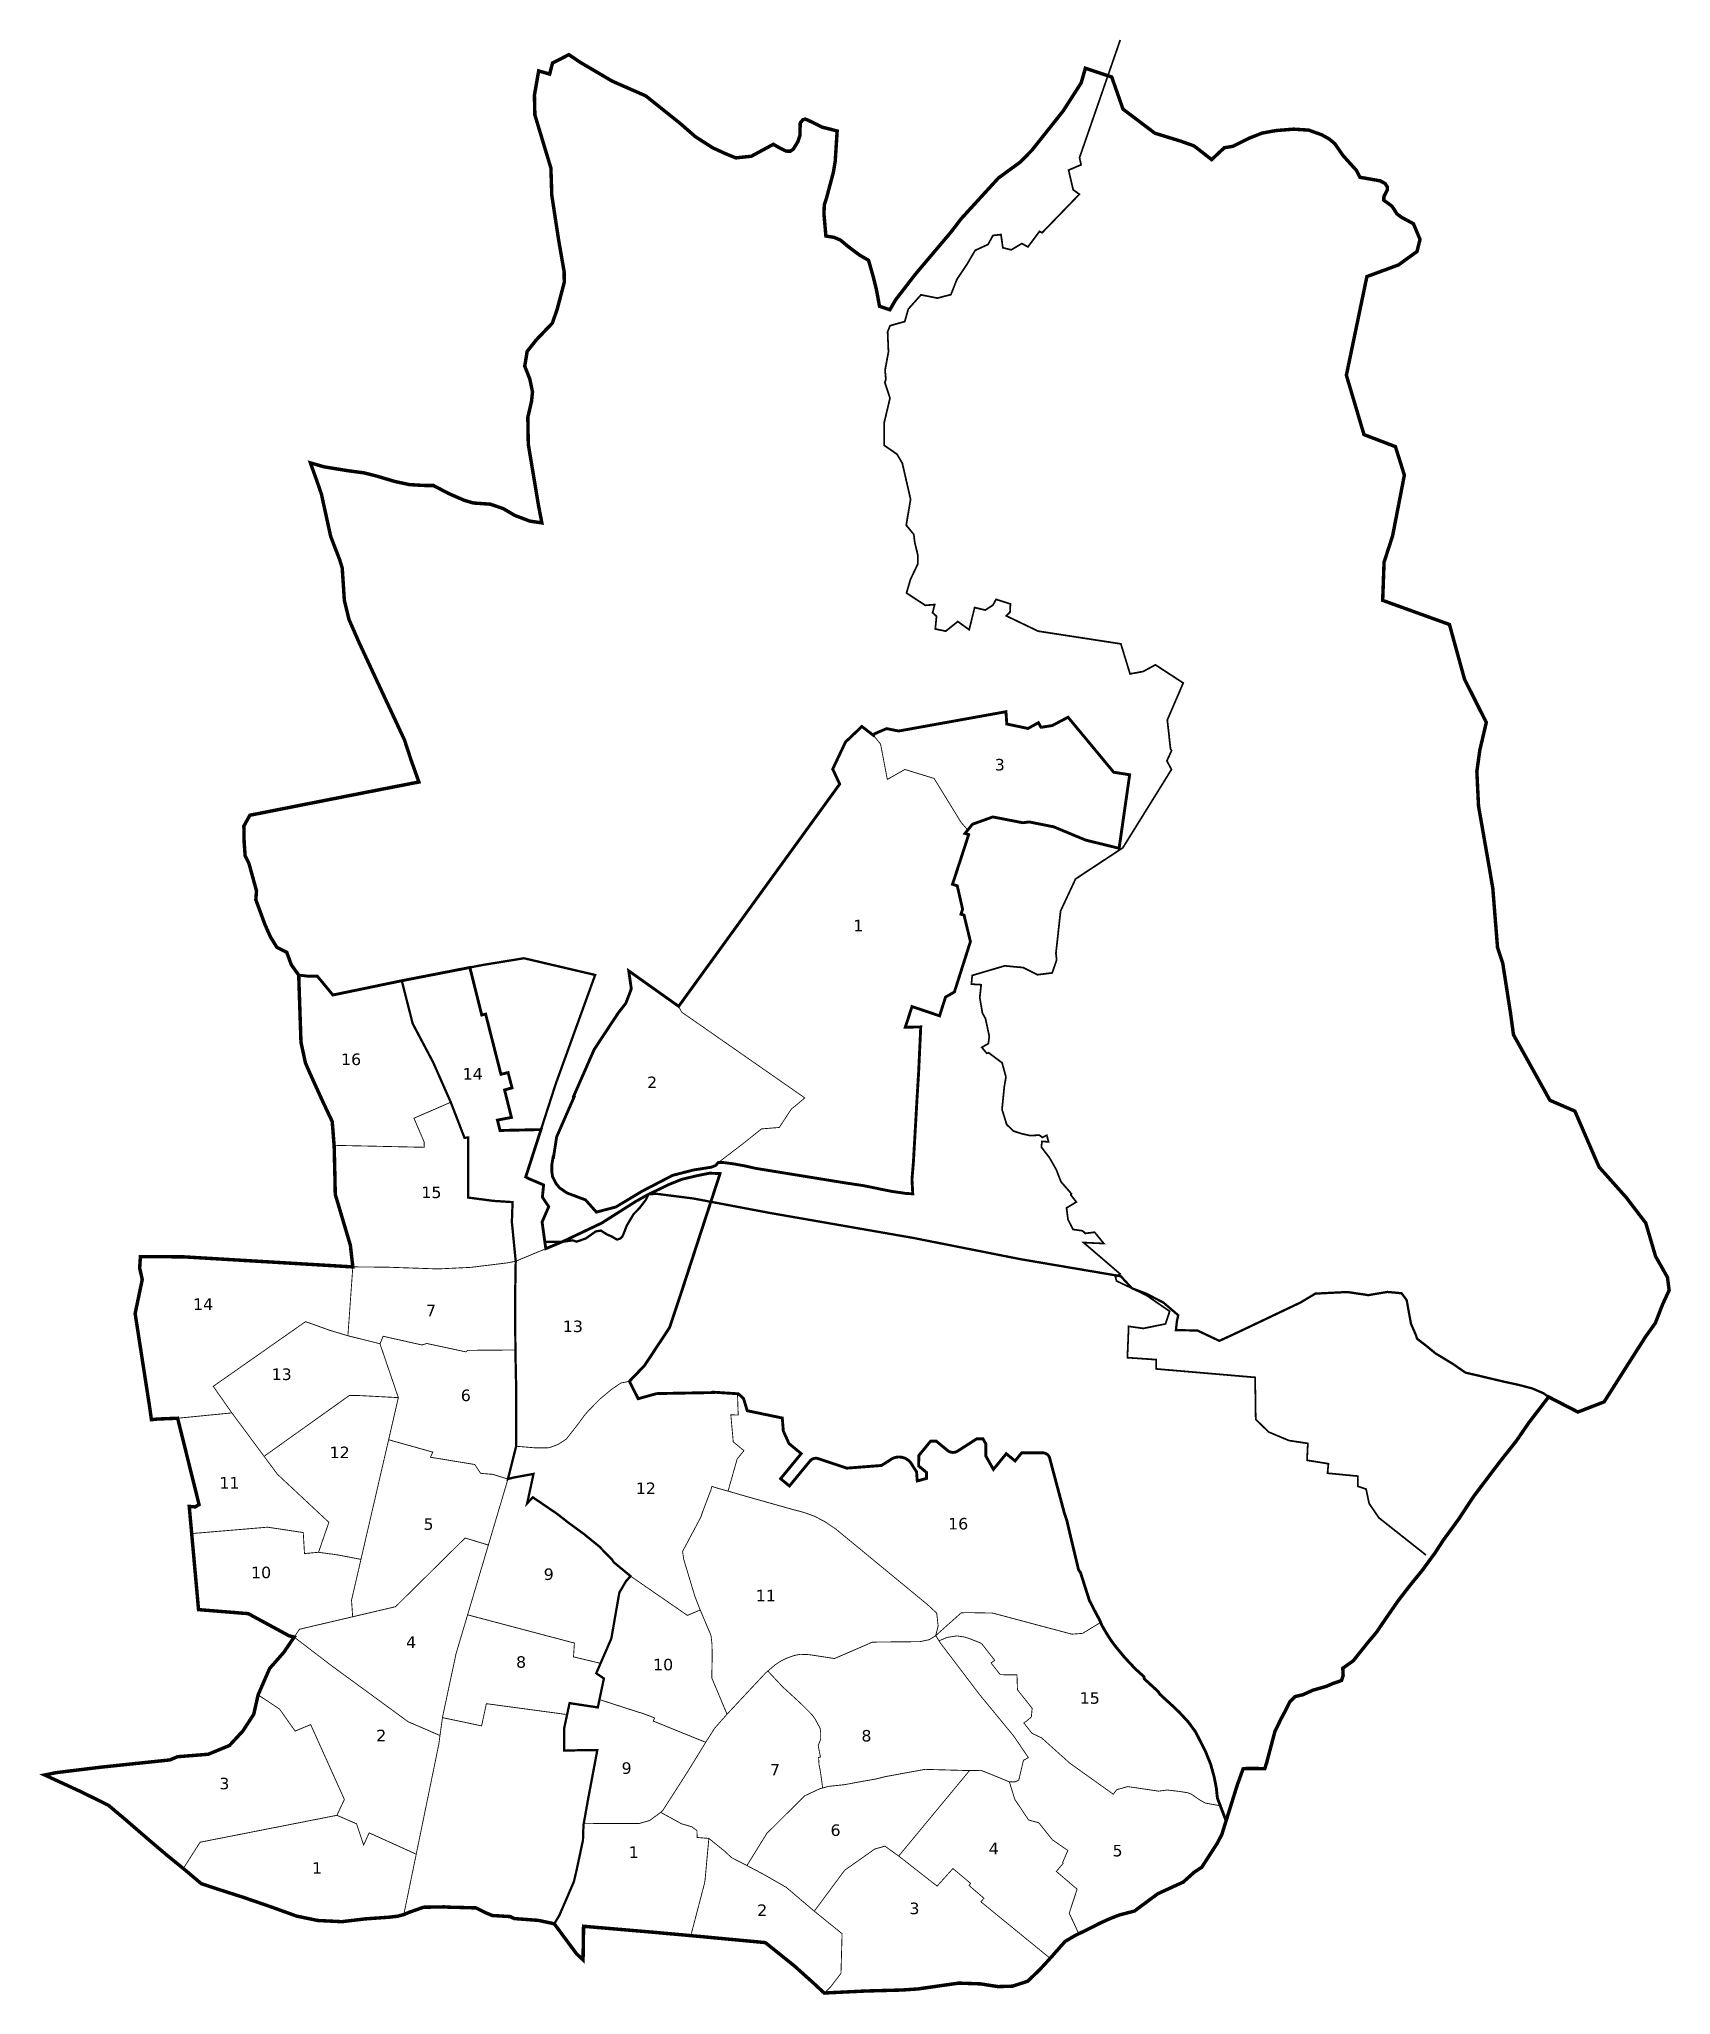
# Model space of a CAD drawing. Extents: x 408508 to 414178, y 4500639 to 4507430.
import ezdxf

# ---------------------------------------------------------------- set-up
doc = ezdxf.new("R2010")
doc.units = 0
doc.header["$LTSCALE"] = 40
doc.header["$MEASUREMENT"] = 0
for name, color, linetype in [('P.E. text', 2, 'CONTINUOUS'), ('Οριο Αναδασωτέας περιοχής', 6, 'CONTINUOUS'), ('όριο Δήμου Παύλου Μελά', 5, 'CONTINUOUS'), ('Όριο Δημοτικής Ενότητας', 1, 'CONTINUOUS'), ('Όριο Πολεοδομικής Ενότητας', 2, 'CONTINUOUS'), ('Όριο Σχεδίου', 3, 'CONTINUOUS')]:
    doc.layers.add(name, color=color, linetype=linetype)

msp = doc.modelspace()

# ---------------------------------------------------------------- texts
at = {"layer": 'P.E. text', "char_height": 40, "attachment_point": 1}
for s, insert, width in [('{\\fVerdana|b0|i0|c0|p34;3}', (411828.6, 4504930.8), 36.603), ('{\\fVerdana|b0|i0|c161|p34;1}', (411337, 4504372.1), 36.603), ('{\\fVerdana|b0|i0|c161|p34;1\\fVerdana|b0|i0|c0|p34;6}', (409557.6, 4503907.8), 78.533), ('{\\fVerdana|b0|i0|c161|p34;14}', (409979.9, 4503857.1), 78.533), ('{\\fVerdana|b0|i0|c0|p34;2}', (410620.7, 4503827.6), 36.603), ('{\\fVerdana|b0|i0|c161|p34;1\\fVerdana|b0|i0|c0|p34;5}', (409836.6, 4503445.8), 78.533), ('{\\fVerdana|b0|i0|c161|p34;14}', (409043.3, 4503057.4), 78.533), ('{\\fVerdana|b0|i0|c161|p34;7}', (409852.7, 4503035.5), 36.603), ('{\\fVerdana|b0|i0|c161|p34;13}', (410328, 4502980.3), 94.545), ('{\\fVerdana|b0|i0|c161|p34;13}', (409316.3, 4502814), 94.545), ('{\\fVerdana|b0|i0|c161|p34;6}', (409973.6, 4502740.7), 36.603), ('{\\fVerdana|b0|i0|c161|p34;12}', (409517.7, 4502542.6), 90.857), ('{\\fVerdana|b0|i0|c161|p34;11}', (409134.9, 4502437.2), 123.636), ('{\\fVerdana|b0|i0|c161|p34;12}', (410581.5, 4502417.9), 90.857), ('{\\fVerdana|b0|i0|c161|p34;5}', (409843.9, 4502293.8), 36.603), ('{\\fVerdana|b0|i0|c161|p34;1\\fVerdana|b0|i0|c0|p34;6}', (411666.6, 4502294.9), 78.533), ('{\\fVerdana|b0|i0|c161|p34;10}', (409244.8, 4502125.8), 76.593), ('{\\fVerdana|b0|i0|c161|p34;9}', (410261.6, 4502119.6), 36.603), ('{\\fVerdana|b0|i0|c161|p34;11}', (410998.3, 4502045.4), 123.636), ('{\\fVerdana|b0|i0|c161|p34;4}', (409783.4, 4501883.7), 36.603), ('{\\fVerdana|b0|i0|c161|p34;8}', (410165.5, 4501814.8), 36.603), ('{\\fVerdana|b0|i0|c161|p34;10}', (410641.5, 4501805.9), 76.593), ('{\\fVerdana|b0|i0|c161|p34;1\\fVerdana|b0|i0|c0|p34;5}', (412123.9, 4501689.8), 78.533), ('{\\fVerdana|b0|i0|c161|p34;2}', (409679.8, 4501559.5), 36.603), ('{\\fVerdana|b0|i0|c161|p34;8}', (411365.4, 4501558.6), 36.603), ('{\\fVerdana|b0|i0|c161|p34;9}', (410532.1, 4501446.2), 36.603), ('{\\fVerdana|b0|i0|c161|p34;7}', (411047.9, 4501440.8), 36.603), ('{\\fVerdana|b0|i0|c161|p34;3}', (409134.7, 4501392.7), 36.603), ('{\\fVerdana|b0|i0|c161|p34;6}', (411258.1, 4501230.8), 36.603), ('{\\fVerdana|b0|i0|c161|p34;1}', (410557, 4501154.5), 36.603), ('{\\fVerdana|b0|i0|c161|p34;4}', (411807.6, 4501166.9), 36.603), ('{\\fVerdana|b0|i0|c161|p34;5}', (412237.8, 4501159.8), 36.603), ('{\\fVerdana|b0|i0|c161|p34;1}', (409456.8, 4501099.3), 36.603), ('{\\fVerdana|b0|i0|c161|p34;2}', (411003.3, 4500952.8), 36.603), ('{\\fVerdana|b0|i0|c161|p34;3}', (411532.1, 4500959.1), 36.603)]:
    msp.add_mtext(s, dxfattribs=dict(at, insert=insert, width=width))

# ---------------------------------------------------------------- linework, layer by layer
at = {"layer": 'Οριο Αναδασωτέας περιοχής', "const_width": 6}
msp.add_lwpolyline([(413326.8, 4502166.1), (413163.3, 4502295.4), (413129.2, 4502345.3), (413118.7, 4502395.3), (413090.3, 4502404.6), (413090, 4502440.2), (412984.7, 4502450.3), (412987.8, 4502483.3), (412913.6, 4502495.2), (412916.3, 4502553.8), (412850.7, 4502563.8), (412780.2, 4502593.4), (412735.3, 4502637.3), (412733.2, 4502783.1), (412389.5, 4502812.5), (412389, 4502844.8), (412289.5, 4502851.6), (412293.8, 4502960.3), (412344.5, 4502953.1), (412421.8, 4502968.7), (412436.3, 4503012.6), (412355.1, 4503068.3), (412251.7, 4503118), (412247.9, 4503132.1), (412264.3, 4503142.2), (412137, 4503251.4), (412207.7, 4503247.9), (412175.5, 4503287.2), (412143, 4503283.1), (412133.7, 4503292.1), (412100.8, 4503296.7), (412083.1, 4503331.2), (412078, 4503371.7), (412112.1, 4503392), (412092.5, 4503417), (412095.3, 4503420.3), (412058.9, 4503462.2), (412042.1, 4503504.9), (412019.8, 4503544.4), (411990.5, 4503582.9), (411992.8, 4503602.7), (412015.6, 4503600.9), (412009.3, 4503624.1), (411993.8, 4503616.2), (411983.9, 4503624.3), (411951, 4503622.8), (411919.8, 4503629.9), (411892.7, 4503638.9), (411870, 4503661.4), (411853.9, 4503713.6), (411861.6, 4503791.2), (411867.5, 4503826.5), (411854.2, 4503875.4), (411807.6, 4503910.4), (411801, 4503908.3), (411783.5, 4503929.1), (411806.4, 4503942.1), (411809.6, 4503967.5), (411796.5, 4504028.7), (411785.7, 4504048.4), (411776.5, 4504102.5), (411781.5, 4504146.6), (411747.5, 4504148.7), (411750.4, 4504179), (411863.1, 4504212.2), (411927.4, 4504206.2), (411977.1, 4504181.4), (412028.3, 4504187.8), (412043.6, 4504232.6), (412041.2, 4504255.8), (412057.3, 4504402.6), (412109.3, 4504513.9), (412273.6, 4504622.2), (412394, 4504815.8), (412442.6, 4504894.2), (412426.7, 4504923.9), (412443, 4504959.9), (412439.2, 4504965.5), (412433.4, 4505018.8), (412428.1, 4505065.8), (412483.4, 4505194.5), (412386.7, 4505257.5), (412344.3, 4505234.4), (412298.7, 4505226), (412266.7, 4505330.3), (411979.2, 4505374.5), (411868.4, 4505427.7), (411881.5, 4505440.2), (411883.1, 4505469), (411833.3, 4505484.8), (411822.3, 4505464.9), (411795.6, 4505447.6), (411758.7, 4505456.5), (411739.8, 4505379.4), (411700.2, 4505407.9), (411658.4, 4505374.5), (411622, 4505382), (411626.4, 4505426.1), (411612.6, 4505438.5), (411620, 4505466.8), (411587.3, 4505464.1), (411522, 4505506.9), (411535.9, 4505554.4), (411560.9, 4505606.8), (411561.3, 4505638.6), (411550.7, 4505682.7), (411547.3, 4505710.7), (411521.1, 4505742.2), (411536.2, 4505832.4), (411507.5, 4505957.5), (411489, 4505989), (411444.5, 4506019.7), (411444.6, 4506099), (411464.7, 4506183.8), (411446.8, 4506237.7), (411450.4, 4506249.1), (411447.5, 4506280.7), (411459.3, 4506344.2), (411456.4, 4506414.3), (411464.9, 4506435.3), (411515.9, 4506449.6), (411528.4, 4506493.1), (411572.3, 4506542.3), (411629.6, 4506531), (411676.3, 4506543.2), (411697.1, 4506595.9), (411734.1, 4506651.6), (411760.6, 4506696.8), (411805.1, 4506717.2), (411822.6, 4506748.6), (411850.3, 4506751.5), (411856.7, 4506706), (411885.8, 4506698.5), (411922.8, 4506720.5), (411943.9, 4506708.8), (411984.2, 4506762.7), (411993.2, 4506758), (412122.8, 4506891.8), (412101.1, 4506907), (412085.1, 4506975.5), (412128.5, 4506993.9), (412123.2, 4507018.9), (412264.6, 4507427.4)], dxfattribs=at)
at = {"layer": 'όριο Δήμου Παύλου Μελά', "const_width": 12, "flags": 128}
msp.add_lwpolyline([(409410.4, 4504180.2), (409384.6, 4504216.1), (409368.8, 4504259.4), (409334.8, 4504276.2), (409312.6, 4504311.9), (409293.2, 4504355.4), (409261.5, 4504441.7), (409263.7, 4504473), (409237.1, 4504569.2), (409224.3, 4504594.8), (409220.8, 4504642.9), (409219.9, 4504697.6), (409240.8, 4504735.2), (409489.4, 4504784.3), (409687.1, 4504823.1), (409828, 4504850.6), (409800.5, 4504927.5), (409778, 4504996.5), (409665.8, 4505237), (409620.1, 4505335.1), (409585, 4505415.3), (409569, 4505481.5), (409561.6, 4505593.3), (409553, 4505621.9), (409521.4, 4505703.8), (409489.2, 4505850.9), (409473.9, 4505895.2), (409451, 4505958.8), (409451, 4505958.8), (409451, 4505958.8), (409498.4, 4505945.1), (409580.7, 4505931.7), (409637.6, 4505924.1), (409683, 4505912.5), (409743.8, 4505894.4), (409794.4, 4505883.5), (409842.8, 4505880.5), (409878.1, 4505880.3), (409932.9, 4505851.7), (409986.4, 4505828.5), (410017.2, 4505819.5), (410075.8, 4505815.4), (410120.8, 4505800.1), (410161.3, 4505776.3), (410214.2, 4505756.4), (410255.2, 4505750.5), (410243.4, 4505811.3), (410231.5, 4505882.4), (410208, 4506023.8), (410206.4, 4506116.9), (410219.1, 4506171.7), (410222.7, 4506205), (410213.3, 4506250), (410195.7, 4506294.7), (410204.1, 4506346.1), (410236.7, 4506386.9), (410291.6, 4506444.1), (410308.8, 4506493.6), (410333, 4506585.9), (410332.6, 4506622.7), (410313.9, 4506729.8), (410289.7, 4506888), (410289.7, 4506888), (410286.6, 4506982.5), (410230.9, 4507167.1), (410229.3, 4507235.3), (410244, 4507319.9), (410282.3, 4507309.1), (410292.2, 4507347.3), (410349.1, 4507376.4), (410388.8, 4507349.5), (410499.9, 4507284.3), (410616.2, 4507233.2), (410734.5, 4507138.6), (410788.3, 4507091.7), (410848.3, 4507053.2), (410892.1, 4507033), (410929, 4507018), (410982.8, 4507023.6), (411059.4, 4507065.1), (411082.1, 4507052), (411103.7, 4507041.6), (411118.2, 4507041), (411128.6, 4507048.2), (411144.6, 4507074.3), (411151.6, 4507095.1), (411152.8, 4507139.5), (411162, 4507150.1), (411169.9, 4507152.9), (411184.7, 4507146.5), (411229.4, 4507124.6), (411281.1, 4507111.4), (411274.4, 4507006.8), (411268, 4506968), (411244.6, 4506880.2), (411236.5, 4506855.4), (411235.2, 4506823.6), (411242, 4506746.7), (411270.7, 4506741.9), (411293.1, 4506732.2), (411317.6, 4506711.4), (411359, 4506680.4), (411390.3, 4506662.1), (411406.5, 4506604.8), (411417.5, 4506560.6), (411428.2, 4506502.7), (411464.3, 4506490.7), (411484.2, 4506525), (411551.6, 4506612.5), (411677.8, 4506761.8), (411712.1, 4506806.8), (411841.4, 4506948.1), (411917.7, 4507003.7), (411957.8, 4507044.6), (412066.1, 4507180.7), (412128.8, 4507278.3), (412143.4, 4507329.3), (412235, 4507298.8), (412274.1, 4507187.4), (412384.8, 4507103.7), (412474.4, 4507076.1), (412521, 4507059.6), (412582.1, 4507011.9), (412625.9, 4507053), (412655, 4507057.9), (412713.3, 4507086.6), (412756.9, 4507103.9), (412805.1, 4507112.8), (412866.7, 4507117.7), (412919.1, 4507114.4), (412964.5, 4507098.2), (412991, 4507083.3), (413009.8, 4507067.4), (413038.8, 4507025.8), (413085.9, 4506973.6), (413097.2, 4506950.7), (413166.9, 4506938.4), (413184.1, 4506929.6), (413192.1, 4506917.6), (413192.4, 4506906.8), (413181, 4506884.6), (413179.7, 4506871.5), (413208.8, 4506850), (413226, 4506823.5), (413240.9, 4506812.2), (413283.2, 4506789.2), (413306.1, 4506734.8), (413295.5, 4506692.8), (413231.3, 4506646.3), (413121.5, 4506605.8), (413050.2, 4506263.3), (413111.4, 4506057), (413220.6, 4506015.2), (413251.7, 4505916.2), (413210.8, 4505705.5), (413181.2, 4505613.8), (413176.3, 4505481.4), (413408.3, 4505397.6), (413460.4, 4505208.5), (413460.4, 4505208.5), (413460.4, 4505208.5), (413460.4, 4505208.5), (413536.3, 4505057.2), (413514.1, 4504962.7), (413503.5, 4504887.5), (413509.3, 4504767.2), (413545.8, 4504558.6), (413559, 4504480.8), (413575.4, 4504275.4), (413593.4, 4504221.8), (413620.2, 4504049.9), (413630.8, 4503973), (413757.3, 4503745.3), (413844.1, 4503707.7), (413928, 4503513.8), (414022.9, 4503407.3), (414090.4, 4503319), (414124.5, 4503203.2), (414165.7, 4503130.8), (414171.5, 4503085.4), (414149.4, 4503037.9), (414123.6, 4502971.6), (414089.4, 4502924.1), (413945.7, 4502698.1), (413864.7, 4502666.7), (413854.7, 4502662.8), (413752.8, 4502715.2), (413684.2, 4502625.8), (413640.3, 4502561.9), (413582.1, 4502488.4), (413492.2, 4502369.5), (413440.1, 4502290.4), (413386.5, 4502217.1), (413357.5, 4502172.6), (413313.7, 4502112.8), (413273.7, 4502063.8), (413231.3, 4502009.1), (413186.6, 4501944.7), (413155.1, 4501898.3), (413122.3, 4501859.3), (413074.4, 4501799.2), (413037.8, 4501773), (413039, 4501748.1), (413033.2, 4501730.3), (413003.6, 4501720.1), (412980.2, 4501710), (412933.8, 4501696.8), (412899.5, 4501681.2), (412871.8, 4501674.6), (412854, 4501656.6), (412840.3, 4501629.1), (412823.1, 4501597.2), (412801.9, 4501553.3), (412773.8, 4501447), (412766.7, 4501424.2), (412735.8, 4501424.9), (412704.8, 4501425.1), (412691.5, 4501423.8), (412671.6, 4501368.9), (412617.7, 4501196.3), (412602.2, 4501166.2), (412547.7, 4501081.8), (412522.3, 4501065.3), (412483.3, 4501030.4), (412395.2, 4500990.1), (412395.2, 4500990.1), (412314, 4500929.9), (412261.4, 4500916.2), (412228.7, 4500903.5), (412195.6, 4500888.5), (412148.8, 4500864.7), (412109.2, 4500845.6), (412072.7, 4500824.1), (412024.5, 4500769.4), (412011.6, 4500755.2), (411985.2, 4500726.7), (411943.1, 4500686.2), (411890.4, 4500669), (411839.8, 4500667.5), (411778.4, 4500677), (411703.3, 4500679.6), (411632.3, 4500669.5), (411561.3, 4500659.3), (411505, 4500655.6), (411380.6, 4500652.2), (411259, 4500646.4), (411236.4, 4500644.9), (411197.5, 4500681.1), (411132.2, 4500739.5), (411031.6, 4500820.3), (410883.3, 4500834.2), (410821.9, 4500840), (410647.9, 4500855.8), (410400.1, 4500877), (410398.3, 4500760.3), (410375.6, 4500781.5), (410298.4, 4500885.6), (410243, 4500897.5), (410158.9, 4500903.8), (410145, 4500910.7), (410082.9, 4500914.4), (410057.6, 4500924.9), (410026.6, 4500940.8), (410000.6, 4500941.5), (409969.7, 4500942.4), (409932.1, 4500943.3), (409915.9, 4500944.4), (409844.1, 4500943.1), (409792.1, 4500924.8), (409775.6, 4500917.7), (409753.9, 4500911.9), (409725.9, 4500908.6), (409640.6, 4500902.6), (409616.7, 4500899.7), (409560.6, 4500893), (409477.2, 4500897), (409403.7, 4500912.2), (409311.3, 4500945.4), (409219.2, 4500977.1), (409132.8, 4501004.8), (409072.1, 4501024.8), (409015.4, 4501072.8), (408953.4, 4501123.2), (408893.2, 4501174.2), (408809.8, 4501246.3), (408749.2, 4501297.4), (408652.1, 4501345.1), (408527.8, 4501402.4), (408567.5, 4501410.4), (408725.7, 4501429.8), (408963.3, 4501454.7), (408989.3, 4501465.8), (409095.9, 4501474.3), (409169.7, 4501504.7), (409216.1, 4501554.8), (409254.2, 4501613.2), (409269.4, 4501680.6), (409309.2, 4501772), (409358.7, 4501828.3), (409383.5, 4501864.9), (409394.6, 4501881.2), (409376.7, 4501885.8), (409235.3, 4501962.6), (409062.4, 4501976.6), (409056.1, 4502047.1), (409047.8, 4502138.7), (409038.8, 4502238.4), (409030.1, 4502334.9), (409051.1, 4502333.5), (409064.2, 4502341.4), (408989.8, 4502641.2), (408921.4, 4502638.5), (408898.7, 4502636.3), (408892.2, 4502682.3), (408842.1, 4503004.9), (408866.9, 4503122.9), (408857.9, 4503162.7), (408860.4, 4503202.5), (409010.4, 4503201.7), (409598.4, 4503166.8), (409589.9, 4503242.1), (409563.6, 4503330.4), (409537.4, 4503418.7), (409536.8, 4503449.7), (409536.2, 4503480.7), (409534.9, 4503532.1), (409533.7, 4503583.5), (409526.9, 4503671.3), (409491.5, 4503746.4), (409448.5, 4503841.2), (409433.9, 4503874.9), (409418.3, 4503946.7), (409418.3, 4503946.7), (409410.4, 4504180.2)], dxfattribs=at)
at = {"layer": 'Όριο Δημοτικής Ενότητας', "const_width": 8, "flags": 128}
for points in [[(409410.4, 4504180.2), (409384.6, 4504216.1), (409368.8, 4504259.4), (409334.8, 4504276.2), (409312.6, 4504311.9), (409293.2, 4504355.4), (409261.5, 4504441.7), (409263.7, 4504473), (409237.1, 4504569.2), (409224.3, 4504594.8), (409220.8, 4504642.9), (409219.9, 4504697.6), (409240.8, 4504735.2), (409489.4, 4504784.3), (409687.1, 4504823.1), (409828, 4504850.6), (409800.5, 4504927.5), (409778, 4504996.5), (409665.8, 4505237), (409620.1, 4505335.1), (409585, 4505415.3), (409569, 4505481.5), (409561.6, 4505593.3), (409553, 4505621.9), (409521.4, 4505703.8), (409489.2, 4505850.9), (409473.9, 4505895.2), (409451, 4505958.8), (409451, 4505958.8), (409451, 4505958.8), (409498.4, 4505945.1), (409580.7, 4505931.7), (409637.6, 4505924.1), (409683, 4505912.5), (409743.8, 4505894.4), (409794.4, 4505883.5), (409842.8, 4505880.5), (409878.1, 4505880.3), (409932.9, 4505851.7), (409986.4, 4505828.5), (410017.2, 4505819.5), (410075.8, 4505815.4), (410120.8, 4505800.1), (410161.3, 4505776.3), (410214.2, 4505756.4), (410255.2, 4505750.5), (410243.4, 4505811.3), (410231.5, 4505882.4), (410208, 4506023.8), (410206.4, 4506116.9), (410219.1, 4506171.7), (410222.7, 4506205), (410213.3, 4506250), (410195.7, 4506294.7), (410204.1, 4506346.1), (410236.7, 4506386.9), (410291.6, 4506444.1), (410308.8, 4506493.6), (410333, 4506585.9), (410332.6, 4506622.7), (410313.9, 4506729.8), (410289.7, 4506888), (410289.7, 4506888), (410286.6, 4506982.5), (410230.9, 4507167.1), (410229.3, 4507235.3), (410244, 4507319.9), (410282.3, 4507309.1), (410292.2, 4507347.3), (410349.1, 4507376.4), (410388.8, 4507349.5), (410499.9, 4507284.3), (410616.2, 4507233.2), (410734.5, 4507138.6), (410788.3, 4507091.7), (410848.3, 4507053.2), (410892.1, 4507033), (410929, 4507018), (410982.8, 4507023.6), (411059.4, 4507065.1), (411082.1, 4507052), (411103.7, 4507041.6), (411118.2, 4507041), (411128.6, 4507048.2), (411144.6, 4507074.3), (411151.6, 4507095.1), (411152.8, 4507139.5), (411162, 4507150.1), (411169.9, 4507152.9), (411184.7, 4507146.5), (411229.4, 4507124.6), (411281.1, 4507111.4), (411274.4, 4507006.8), (411268, 4506968), (411244.6, 4506880.2), (411236.5, 4506855.4), (411235.2, 4506823.6), (411242, 4506746.7), (411270.7, 4506741.9), (411293.1, 4506732.2), (411317.6, 4506711.4), (411359, 4506680.4), (411390.3, 4506662.1), (411406.5, 4506604.8), (411417.5, 4506560.6), (411428.2, 4506502.7), (411464.3, 4506490.7), (411484.2, 4506525), (411551.6, 4506612.5), (411677.8, 4506761.8), (411712.1, 4506806.8), (411841.4, 4506948.1), (411917.7, 4507003.7), (411957.8, 4507044.6), (412066.1, 4507180.7), (412128.8, 4507278.3), (412143.4, 4507329.3), (412235, 4507298.8), (412274.1, 4507187.4), (412384.8, 4507103.7), (412474.4, 4507076.1), (412521, 4507059.6), (412582.1, 4507011.9), (412625.9, 4507053), (412655, 4507057.9), (412713.3, 4507086.6), (412756.9, 4507103.9), (412805.1, 4507112.8), (412866.7, 4507117.7), (412919.1, 4507114.4), (412964.5, 4507098.2), (412991, 4507083.3), (413009.8, 4507067.4), (413038.8, 4507025.8), (413085.9, 4506973.6), (413097.2, 4506950.7), (413166.9, 4506938.4), (413184.1, 4506929.6), (413192.1, 4506917.6), (413192.4, 4506906.8), (413181, 4506884.6), (413179.7, 4506871.5), (413208.8, 4506850), (413226, 4506823.5), (413240.9, 4506812.2), (413283.2, 4506789.2), (413306.1, 4506734.8), (413295.5, 4506692.8), (413231.3, 4506646.3), (413121.5, 4506605.8), (413050.2, 4506263.3), (413111.4, 4506057), (413220.6, 4506015.2), (413251.7, 4505916.2), (413210.8, 4505705.5), (413181.2, 4505613.8), (413176.3, 4505481.4), (413408.3, 4505397.6), (413460.4, 4505208.5), (413460.4, 4505208.5), (413460.4, 4505208.5), (413460.4, 4505208.5), (413536.3, 4505057.2), (413514.1, 4504962.7), (413503.5, 4504887.5), (413509.3, 4504767.2), (413545.8, 4504558.6), (413559, 4504480.8), (413575.4, 4504275.4), (413593.4, 4504221.8), (413620.2, 4504049.9), (413630.8, 4503973), (413757.3, 4503745.3), (413844.1, 4503707.7), (413928, 4503513.8), (414022.9, 4503407.3), (414090.4, 4503319), (414124.5, 4503203.2), (414165.7, 4503130.8), (414171.5, 4503085.4), (414149.4, 4503037.9), (414123.6, 4502971.6), (414089.4, 4502924.1), (413945.7, 4502698.1), (413864.7, 4502666.7), (413854.7, 4502662.8), (413752.8, 4502715.2)], [(410481.7, 4503279.2), (410460.4, 4503292.9), (410442.6, 4503290), (410407.8, 4503265.5), (410375.7, 4503254.4), (410362, 4503259.1), (410325.6, 4503253.7), (410265.5, 4503253.3), (410256, 4503322.7), (410279.1, 4503376), (410257, 4503409.1), (410261.3, 4503451.4), (410199.1, 4503479), (410303, 4503801.2), (410440.3, 4504180.6), (410193, 4504238.6), (410049.1, 4504215.1), (409768.5, 4504160.5), (409806.4, 4504011.6), (409877.5, 4503877.2), (409938.7, 4503738.5), (409986.3, 4503615.3), (409999.6, 4503615.9), (409999.4, 4503407.5), (410087.2, 4503396), (410153.4, 4503391.7), (410151, 4503322.7), (410164.3, 4503186.4), (410162.3, 4503062.4), (410163.2, 4502878.3), (410166.1, 4502738.5), (410165.9, 4502544), (410137.4, 4502430.1), (410156.7, 4502435.2), (410194.2, 4502442.1), (410226.2, 4502447.9), (410205.4, 4502351.6), (410203.9, 4502345.6), (410223.9, 4502366.6), (410309.1, 4502308.5), (410347.3, 4502278.6), (410400.9, 4502239.5), (410454.9, 4502195.6), (410487, 4502162.1), (410498.2, 4502151.2), (410505, 4502141), (410562.7, 4502093.4), (410561.3, 4502090.4), (410547.6, 4502075.4), (410524.4, 4502036), (410496.5, 4501876.2), (410444.1, 4501755.6), (410470.7, 4501737.4), (410449.6, 4501637), (410351.4, 4501651.9), (410332.7, 4501564.8), (410332.5, 4501487.4), (410447.9, 4501489), (410415.3, 4501316), (410399.7, 4501227.8), (410398, 4501176), (410375.8, 4501071.7), (410366.3, 4501031.5), (410316.1, 4500915.1), (410298.4, 4500885.6)], [(410298.4, 4500885.6), (410243, 4500897.5), (410158.9, 4500903.8), (410145, 4500910.7), (410082.9, 4500914.4), (410057.6, 4500924.9), (410026.6, 4500940.8), (410000.6, 4500941.5), (409969.7, 4500942.4), (409932.1, 4500943.3), (409915.9, 4500944.4), (409844.1, 4500943.1), (409792.1, 4500924.8), (409775.6, 4500917.7), (409753.9, 4500911.9), (409725.9, 4500908.6), (409640.6, 4500902.6), (409616.7, 4500899.7), (409560.6, 4500893), (409477.2, 4500897), (409403.7, 4500912.2), (409311.3, 4500945.4), (409219.2, 4500977.1), (409132.8, 4501004.8), (409072.1, 4501024.8), (409015.4, 4501072.8), (408953.4, 4501123.2), (408893.2, 4501174.2), (408809.8, 4501246.3), (408749.2, 4501297.4), (408652.1, 4501345.1), (408527.8, 4501402.4), (408567.5, 4501410.4), (408725.7, 4501429.8), (408963.3, 4501454.7), (408989.3, 4501465.8), (409095.9, 4501474.3), (409169.7, 4501504.7), (409216.1, 4501554.8), (409254.2, 4501613.2), (409269.4, 4501680.6), (409309.2, 4501772), (409358.7, 4501828.3), (409383.5, 4501864.9), (409394.6, 4501881.2), (409376.7, 4501885.8), (409235.3, 4501962.6), (409062.4, 4501976.6), (409056.1, 4502047.1), (409047.8, 4502138.7), (409038.8, 4502238.4), (409030.1, 4502334.9), (409051.1, 4502333.5), (409064.2, 4502341.4), (408989.8, 4502641.2), (408921.4, 4502638.5), (408898.7, 4502636.3), (408892.2, 4502682.3), (408842.1, 4503004.9), (408866.9, 4503122.9), (408857.9, 4503162.7), (408860.4, 4503202.5), (409010.4, 4503201.7), (409598.4, 4503166.8), (409589.9, 4503242.1), (409563.6, 4503330.4), (409537.4, 4503418.7), (409536.8, 4503449.7), (409536.2, 4503480.7), (409534.9, 4503532.1), (409533.7, 4503583.5), (409526.9, 4503671.3), (409491.5, 4503746.4), (409448.5, 4503841.2), (409433.9, 4503874.9), (409418.3, 4503946.7), (409418.3, 4503946.7), (409410.4, 4504180.2)], [(413752.8, 4502715.2), (413734.4, 4502728.3), (413695.8, 4502744.7), (413647.5, 4502757.4), (413599.1, 4502767.8), (413508.1, 4502789.4), (413463.8, 4502799.6), (413420.6, 4502829.7), (413359.7, 4502866.5), (413327.5, 4502893), (413295.9, 4502917.3), (413292.1, 4502929.3), (413274.7, 4502969.3), (413259.7, 4503051.2), (413242.1, 4503075.3), (413192.4, 4503079.8), (413126.7, 4503068.7), (413053.2, 4503079.5), (412942.6, 4503074), (412891.7, 4503043.5), (412672.8, 4502939.4), (412609, 4502909.9), (412532, 4502946.2), (412457.9, 4502946.8), (412461.6, 4502979.4), (412466.2, 4502998.7), (412414.8, 4503042.7), (412354.5, 4503073.9), (412305.3, 4503092.5), (412266.3, 4503134.4), (412024.8, 4503175.4), (411917.4, 4503193.7), (411545.2, 4503267.4), (411048, 4503354), (410836.2, 4503394), (410781.7, 4503404.3), (410653.8, 4503420.5), (410625.7, 4503418.9), (410616.6, 4503400.1), (410601.8, 4503380.7), (410594.4, 4503370.9), (410574.6, 4503350.9), (410562.3, 4503330.8), (410550.4, 4503310.6), (410536.9, 4503276.1), (410532.6, 4503269.5), (410526.2, 4503264.6), (410516.2, 4503261.6), (410498.3, 4503272.2), (410481.7, 4503279.2)], [(413752.8, 4502715.2), (413684.2, 4502625.8), (413640.3, 4502561.9), (413582.1, 4502488.4), (413492.2, 4502369.5), (413440.1, 4502290.4), (413386.5, 4502217.1), (413357.5, 4502172.6), (413313.7, 4502112.8), (413273.7, 4502063.8), (413231.3, 4502009.1), (413186.6, 4501944.7), (413155.1, 4501898.3), (413122.3, 4501859.3), (413074.4, 4501799.2), (413037.8, 4501773), (413039, 4501748.1), (413033.2, 4501730.3), (413003.6, 4501720.1), (412980.2, 4501710), (412933.8, 4501696.8), (412899.5, 4501681.2), (412871.8, 4501674.6), (412854, 4501656.6), (412840.3, 4501629.1), (412823.1, 4501597.2), (412801.9, 4501553.3), (412773.8, 4501447), (412766.7, 4501424.2), (412735.8, 4501424.9), (412704.8, 4501425.1), (412691.5, 4501423.8), (412671.6, 4501368.9), (412617.7, 4501196.3), (412602.2, 4501166.2), (412547.7, 4501081.8), (412522.3, 4501065.3), (412483.3, 4501030.4), (412395.2, 4500990.1), (412395.2, 4500990.1), (412314, 4500929.9), (412261.4, 4500916.2), (412228.7, 4500903.5), (412195.6, 4500888.5), (412148.8, 4500864.7), (412109.2, 4500845.6), (412072.7, 4500824.1), (412024.5, 4500769.4), (412011.6, 4500755.2), (411985.2, 4500726.7), (411943.1, 4500686.2), (411890.4, 4500669), (411839.8, 4500667.5), (411778.4, 4500677), (411703.3, 4500679.6), (411632.3, 4500669.5), (411561.3, 4500659.3), (411505, 4500655.6), (411380.6, 4500652.2), (411259, 4500646.4), (411236.4, 4500644.9), (411197.5, 4500681.1), (411132.2, 4500739.5), (411031.6, 4500820.3), (410883.3, 4500834.2), (410821.9, 4500840), (410647.9, 4500855.8), (410400.1, 4500877), (410398.3, 4500760.3), (410375.6, 4500781.5), (410298.4, 4500885.6)]]:
    msp.add_lwpolyline(points, dxfattribs=at)
at = {"layer": 'Όριο Δημοτικής Ενότητας', "flags": 128}
msp.add_lwpolyline([(409768.5, 4504160.5, 8, 8, 0), (409529.2, 4504110.9, 8, 8, 0), (409475.1, 4504176.3, 8, 8, 0), (409440.2, 4504176.5, 8, 8, 0), (409410.4, 4504180.2, 0, 0, 0)], format="xyseb", dxfattribs=at)
at = {"layer": 'Όριο Πολεοδομικής Ενότητας', "const_width": 3}
msp.add_lwpolyline([(411735.4, 4504269.1), (411744.1, 4504296.5), (411721.9, 4504388.3), (411711.4, 4504391.6), (411716.9, 4504408.8), (411698.4, 4504490.2), (411681.8, 4504495.4), (411706.4, 4504570.7), (411709.2, 4504579.3), (411738, 4504667.9), (411725.3, 4504671.9), (411734.9, 4504683.8), (411711.5, 4504710.6), (411618, 4504862.9), (411516.2, 4504894.2), (411455.4, 4504859.6), (411432, 4504982.2), (411407.7, 4505012.1), (411407.7, 4505012.1), (411366.9, 4505043.4), (411310.1, 4504989.4), (411265.6, 4504895.5), (411289.9, 4504843.4), (410730.4, 4504071.7), (410740.8, 4504051.6), (411168.7, 4503753.6), (411129.2, 4503720.5), (411123.4, 4503716.6), (411117.3, 4503708.1), (411080.1, 4503651), (411018.3, 4503646), (410951.8, 4503593), (410868.5, 4503529.5), (410885.4, 4503529.3, -0.03418), (410996.1, 4503509.3), (411313.1, 4503457.8), (411371.6, 4503449.1), (411469.1, 4503429.3), (411518.8, 4503422), (411543.8, 4503420.5), (411541, 4503470.6), (411545.9, 4503529.3), (411558.8, 4503754.8), (411571.5, 4504000.1), (411517.9, 4503999.1), (411541.1, 4504070.8), (411636.9, 4504038.6), (411657.7, 4504103.9), (411688.4, 4504121.3), (411708.1, 4504183.3)], format="xyb", close=True, dxfattribs=at)
for points in [[(412083.3, 4505075.6), (412028, 4505046.5), (411989.3, 4505040.6), (411980.3, 4505056.6), (411944.2, 4505036.5), (411870.5, 4505052), (411867.5, 4505094.7), (411494.5, 4505027.6), (411452.7, 4505036), (411411.2, 4505018.2), (411407.7, 4505012.1), (411432, 4504982.2), (411455.4, 4504859.6), (411516.2, 4504894.2), (411618, 4504862.9), (411711.5, 4504710.6), (411734.9, 4504683.8), (411751.3, 4504704.1), (411822, 4504729.3), (411926.1, 4504709.1), (411948.1, 4504712), (412033.1, 4504695.1), (412144.8, 4504648.8), (412260.7, 4504620.4), (412297.2, 4504875.7), (412241.8, 4504884.6)], [(409877.5, 4503877.2), (409806.4, 4504011.6), (409768.5, 4504160.5), (409529.2, 4504110.9), (409475.1, 4504176.3), (409440.2, 4504176.5), (409410.4, 4504180.2), (409418.3, 4503946.7), (409433.9, 4503874.9), (409448.5, 4503841.2), (409491.5, 4503746.4), (409526.9, 4503671.3), (409533.2, 4503588.9), (409846.3, 4503582.1), (409846.5, 4503599.7), (409810.9, 4503683.1), (409938.7, 4503738.5)], [(410059.8, 4504044.8), (410046.4, 4504041.4), (410005, 4504206.5), (409768.5, 4504160.5), (409806.4, 4504011.6), (409877.5, 4503877.2), (409938.7, 4503738.5), (409986.3, 4503615.3), (409999.6, 4503615.9), (409999.4, 4503407.5), (410087.2, 4503396), (410153.4, 4503391.7), (410151, 4503322.7), (410164.3, 4503186.4), (410269, 4503230.1), (410265.5, 4503253.3), (410256, 4503322.7), (410279.1, 4503376), (410257, 4503409.1), (410261.3, 4503451.4), (410211.5, 4503472.5), (410199.1, 4503479), (410252.1, 4503643.6), (410109.9, 4503640.5), (410100.9, 4503676.5), (410149.5, 4503685.9), (410125.7, 4503781.3), (410151.6, 4503788.5), (410137.8, 4503841.5), (410113, 4503835.6)], [(410740.8, 4504051.6), (410730.4, 4504071.7), (410557.1, 4504194.7), (410566, 4504132.3), (410547, 4504082.5), (410520.2, 4504048.1), (410436.9, 4503921.7), (410365.2, 4503758.4), (410367.5, 4503757.5), (410306.5, 4503618.1), (410295.7, 4503547.6), (410294.2, 4503547.9), (410289.5, 4503519.9), (410290.1, 4503494.7), (410292.6, 4503479.3), (410305.4, 4503454.8), (410316.5, 4503441.5), (410342.4, 4503423.5), (410407.1, 4503399.3), (410444.6, 4503357), (410512, 4503374.7), (410603.6, 4503429.7), (410709.3, 4503484.6), (410782.5, 4503503.4), (410844, 4503513), (410858.9, 4503519), (410868.5, 4503529.5), (410951.8, 4503593), (411018.3, 4503646), (411080.1, 4503651), (411117.3, 4503708.1), (411123.4, 4503716.6), (411129.2, 4503720.5), (411168.7, 4503753.6)], [(410153.4, 4503391.7), (410087.2, 4503396), (409999.4, 4503407.5), (409999.6, 4503615.9), (409986.3, 4503615.3), (409938.7, 4503738.5), (409810.9, 4503683.1), (409846.5, 4503599.7), (409846.3, 4503582.1), (409533.2, 4503588.9), (409533.7, 4503583.5), (409534.9, 4503532.1), (409536.2, 4503480.7), (409536.8, 4503449.7), (409537.4, 4503418.7), (409563.6, 4503330.4), (409589.9, 4503242.1), (409598.4, 4503166.8), (409716.8, 4503165.8), (409894.2, 4503159.7), (410008.8, 4503165.2), (410135.7, 4503180.8), (410164.3, 4503186.4), (410151, 4503322.7)], [(410842.3, 4503392.8), (410874.3, 4503490.8), (410838.1, 4503492.2), (410792.2, 4503483), (410741.6, 4503471), (410696.2, 4503452.7), (410659.3, 4503434.8), (410625.7, 4503418.9), (410582.8, 4503394.9), (410568.7, 4503386.1), (410463.3, 4503319.1), (410325.6, 4503253.7), (410164.3, 4503186.4), (410162.3, 4503062.4), (410163.2, 4502878.3), (410166.1, 4502738.5), (410165.9, 4502544), (410228.7, 4502538.6), (410281.1, 4502538.8), (410311.1, 4502550.1), (410340.1, 4502568.7), (410380.7, 4502620.6), (410402.7, 4502650.6), (410418.1, 4502668.5), (410456, 4502707), (410496.3, 4502740.7), (410529.2, 4502763.3), (410559.4, 4502769.5), (410611.3, 4502823.6), (410649, 4502880.5), (410698.7, 4502955.7), (410719.6, 4503018.1), (410734.2, 4503061.5)], [(409598.4, 4503166.8), (409010.4, 4503201.7), (408860.4, 4503202.5), (408857.9, 4503162.7), (408866.9, 4503122.9), (408842.1, 4503004.9), (408892.2, 4502682.3), (408898.7, 4502636.3), (408921.4, 4502638.5), (408989.8, 4502641.2), (409178.2, 4502659.8), (409176.8, 4502661.6), (409113.5, 4502752), (409434.2, 4502976.7), (409519, 4502946.4), (409581.3, 4502927.7)], [(410162.3, 4503062.4), (410164.3, 4503186.4), (410135.7, 4503180.8), (410008.8, 4503165.2), (409894.2, 4503159.7), (409716.8, 4503165.8), (409598.4, 4503166.8), (409581.3, 4502927.7), (409692.7, 4502899.9), (409703.7, 4502925.9), (409838.9, 4502895.6), (409855.5, 4502900.8), (409990.6, 4502871.8), (409998.1, 4502877), (410163.2, 4502878.3)], [(409692.7, 4502899.9), (409581.3, 4502927.7), (409519, 4502946.4), (409434.2, 4502976.7), (409113.5, 4502752), (409176.8, 4502661.6), (409178.2, 4502659.8), (409290.2, 4502508.9), (409586.5, 4502720.4), (409624.2, 4502719.8), (409756.6, 4502712.8)], [(410163.2, 4502878.3), (409998.1, 4502877), (409990.6, 4502871.8), (409855.5, 4502900.8), (409838.9, 4502895.6), (409703.7, 4502925.9), (409692.7, 4502899.9), (409756.6, 4502712.8), (409722.8, 4502566.5), (409876.2, 4502523.6), (409868.2, 4502505.8), (410021.8, 4502480.6), (410042.6, 4502449.8), (410083.8, 4502446.5), (410137.4, 4502430.1), (410165.9, 4502544), (410166.1, 4502738.5)], [(410933.6, 4502499.7), (410957.3, 4502528.5), (410920.1, 4502559.1), (410911.7, 4502652.9), (410937.3, 4502652.5), (410934.8, 4502726.3), (410852.3, 4502731.6), (410852.2, 4502730.4), (410699.3, 4502727.7), (410653.7, 4502726.7), (410589.8, 4502709), (410559.4, 4502769.5), (410529.2, 4502763.3), (410496.3, 4502740.7), (410456, 4502707), (410418.1, 4502668.5), (410402.7, 4502650.6), (410380.7, 4502620.6), (410340.1, 4502568.7), (410311.1, 4502550.1), (410281.1, 4502538.8), (410228.7, 4502538.6), (410165.9, 4502544), (410137.4, 4502430.1), (410156.7, 4502435.2), (410194.2, 4502442.1), (410226.2, 4502447.9), (410205.4, 4502351.6), (410203.9, 4502345.6), (410223.9, 4502366.6), (410309.1, 4502308.5), (410347.3, 4502278.6), (410400.9, 4502239.5), (410454.9, 4502195.6), (410487, 4502162.1), (410498.2, 4502151.2), (410505, 4502141), (410562.7, 4502093.4), (410760.8, 4501956.5), (410805.3, 4501975.4), (410787.2, 4502021.5), (410747.8, 4502151.9), (410744, 4502178.4), (410797.2, 4502278.5), (410807.9, 4502298.8), (410813.9, 4502316.9), (410842.4, 4502391.8), (410846, 4502404.5), (410859.9, 4502400), (410902.1, 4502388)], [(409756.6, 4502712.8), (409624.2, 4502719.8), (409586.5, 4502720.4), (409290.2, 4502508.9), (409336.5, 4502446.6), (409515.2, 4502279.8), (409479.3, 4502175.7), (409545.9, 4502166.6), (409626.7, 4502151.1)], [(412080.2, 4502281.4), (412077.9, 4502289.4), (412076.5, 4502293.7), (412074.7, 4502299.3), (412073.3, 4502303.5), (412070.1, 4502312.8), (412019.2, 4502503.7), (412018.3, 4502506.6), (412017.4, 4502508.2), (412015.7, 4502510.8), (412014.2, 4502512.6), (412012.6, 4502514.1), (412011.6, 4502515), (412009.5, 4502516.6), (412008, 4502517.6), (412005.2, 4502518.9), (412001.8, 4502520.1), (411997.8, 4502520.9), (411995.1, 4502521), (411969.5, 4502521.1), (411922.5, 4502521.3), (411899.1, 4502492.9), (411868.7, 4502518), (411823.9, 4502463.6), (411797.4, 4502510.4), (411797.6, 4502552.4), (411787.9, 4502569.4), (411765.6, 4502569.5), (411703, 4502529.3), (411697.5, 4502525.8), (411692.3, 4502523.8), (411687.9, 4502522.8), (411683.1, 4502522.5), (411678.3, 4502522.9), (411673.1, 4502524.3), (411667.8, 4502526.9), (411663.8, 4502530), (411661.6, 4502531.8), (411643, 4502547.1), (411625.7, 4502561.4), (411605.7, 4502561.5), (411564.6, 4502511.5), (411564.4, 4502475.2), (411591.2, 4502453.2), (411591.2, 4502432.2), (411559.4, 4502423.4), (411556.9, 4502455.6), (411543, 4502476.4), (411541.8, 4502478.8), (411538.8, 4502483.9), (411536.1, 4502487.4), (411533.8, 4502490), (411532.6, 4502491.3), (411528, 4502495.4), (411525.6, 4502497.2), (411520, 4502500.6), (411517.1, 4502502), (411514.8, 4502503), (411512.5, 4502503.8), (411507.7, 4502505.2), (411505.3, 4502505.7), (411502.2, 4502506.2), (411498.8, 4502506.5), (411491.8, 4502506.4), (411489, 4502506.1), (411486, 4502505.7), (411483.1, 4502505), (411480.1, 4502504.1), (411476.3, 4502502.8), (411472.9, 4502501.3), (411435.3, 4502477.2), (411314.3, 4502467.9), (411257.8, 4502486.7), (411215.1, 4502501), (411211.2, 4502501.9), (411208.2, 4502502.3), (411206.4, 4502502.3), (411203.8, 4502502.1), (411200.9, 4502501.6), (411198.7, 4502500.9), (411197.1, 4502500.4), (411194.8, 4502499.3), (411192.6, 4502498), (411190.6, 4502496.6), (411188.5, 4502494.6), (411186.8, 4502492.8), (411115.3, 4502405.9), (411084.5, 4502431.2), (411156.2, 4502518.3), (411113.8, 4502553.3), (411094, 4502596.9), (411090.5, 4502642), (410968.8, 4502667.3), (410955.8, 4502709.8), (410937.8, 4502726.1), (410934.8, 4502726.3), (410937.3, 4502652.5), (410911.7, 4502652.9), (410920.1, 4502559.1), (410957.3, 4502528.5), (410933.6, 4502499.7), (410902.1, 4502388), (410998.1, 4502360.5), (411132.8, 4502322.7), (411165.4, 4502314.2), (411202.5, 4502300.8), (411237.9, 4502282.3), (411275.8, 4502256.8), (411328.4, 4502213.6), (411592.7, 4501996), (411626.9, 4501964.4), (411632, 4501919.9), (411623.6, 4501886.5), (411712.3, 4501965.7), (411743.4, 4501966.1), (411821.5, 4501964.6), (412096.5, 4501891.3), (412134.2, 4501894.3), (412196.4, 4501932.1), (412176.2, 4501971.8), (412174.8, 4501974.5), (412162, 4501999.7), (412157.7, 4502007.4), (412126.6, 4502105.1), (412119.5, 4502115.6), (412114.3, 4502137.6), (412112.4, 4502145.7), (412091, 4502235.2)], [(409290.2, 4502508.9), (409178.2, 4502659.8), (408989.8, 4502641.2), (409064.2, 4502341.4), (409051.1, 4502333.5), (409030.1, 4502334.9), (409038.6, 4502240.7), (409302.3, 4502262.9), (409426.2, 4502244.2), (409430.5, 4502171.3), (409479.3, 4502175.7), (409515.2, 4502279.8), (409336.5, 4502446.6)], [(410137.4, 4502430.1), (410083.8, 4502446.5), (410042.6, 4502449.8), (410021.8, 4502480.6), (409868.2, 4502505.8), (409876.2, 4502523.6), (409722.8, 4502566.5), (409626.7, 4502151.1), (409593.9, 4502009.3), (409597.9, 4501951.8), (409746.8, 4501986.7), (409988.5, 4502225.3), (410069.3, 4502200.9)], [(410505, 4502141), (410498.2, 4502151.2), (410487, 4502162.1), (410454.9, 4502195.6), (410400.9, 4502239.5), (410347.3, 4502278.6), (410309.1, 4502308.5), (410223.9, 4502366.6), (410203.9, 4502345.6), (410205.4, 4502351.6), (410226.2, 4502447.9), (410194.2, 4502442.1), (410156.7, 4502435.2), (410137.4, 4502430.1), (410069.3, 4502200.9), (409997.2, 4501958.5), (410368.3, 4501860.4), (410365.1, 4501812.6), (410459.1, 4501790.1), (410496.5, 4501876.2), (410524.4, 4502036), (410547.6, 4502075.4), (410561.3, 4502090.4), (410562.7, 4502093.4)], [(411328.4, 4502213.6), (411275.8, 4502256.8), (411237.9, 4502282.3), (411202.5, 4502300.8), (411165.4, 4502314.2), (411132.8, 4502322.7), (410998.1, 4502360.5), (410902.1, 4502388), (410859.9, 4502400), (410846, 4502404.5), (410842.4, 4502391.8), (410813.9, 4502316.9), (410807.9, 4502298.8), (410797.2, 4502278.5), (410744, 4502178.4), (410747.8, 4502151.9), (410787.2, 4502021.5), (410805.3, 4501975.4), (410840.7, 4501892.3), (410843.3, 4501883.3), (410846.5, 4501854), (410846.5, 4501840.6), (410846.9, 4501813.2), (410845.5, 4501739.4), (410898.5, 4501613.4), (411032.6, 4501756.8), (411040.3, 4501763.3), (411066.2, 4501785.3), (411084.5, 4501797.4), (411103.2, 4501807), (411128.8, 4501816.3), (411137.8, 4501818.6), (411143, 4501819.6), (411152.5, 4501821.3), (411162.7, 4501821), (411175.1, 4501821), (411192.9, 4501818.9), (411271.9, 4501806.7), (411403.8, 4501863.8), (411568.6, 4501865.4), (411601.9, 4501872.5), (411623.6, 4501886.5), (411632, 4501919.9), (411626.9, 4501964.4), (411592.7, 4501996)], [(409626.7, 4502151.1), (409545.9, 4502166.6), (409479.3, 4502175.7), (409430.5, 4502171.3), (409426.2, 4502244.2), (409302.3, 4502262.9), (409038.6, 4502240.7), (409038.8, 4502238.4), (409047.8, 4502138.7), (409056.1, 4502047.1), (409062.4, 4501976.6), (409235.3, 4501962.6), (409376.7, 4501885.8), (409394.6, 4501881.2), (409413.2, 4501908.5), (409597.9, 4501951.8), (409593.9, 4502009.3)], [(410069.3, 4502200.9), (409988.5, 4502225.3), (409746.8, 4501986.7), (409597.9, 4501951.8), (409413.2, 4501908.5), (409394.6, 4501881.2), (409522.4, 4501783.4), (409790.6, 4501587.3), (409901.3, 4501539.4), (409910.4, 4501604.8), (409956.9, 4501823)], [(410365.1, 4501812.6), (410368.3, 4501860.4), (409997.2, 4501958.5), (409956.9, 4501823), (409910.4, 4501604.8), (409909.9, 4501601.6), (410045.8, 4501572.9), (410062.4, 4501650), (410342.8, 4501612.2), (410351.4, 4501651.9), (410449.6, 4501637), (410455.4, 4501664.4), (410470.7, 4501737.4), (410444.1, 4501755.6), (410459.1, 4501790.1)], [(412463.8, 4501625.9), (412455.8, 4501633.5), (412402.3, 4501682.7), (412396.4, 4501692.1), (412348.2, 4501736.1), (412346.5, 4501744.1), (412315.8, 4501772.1), (412279.3, 4501811.1), (412276.1, 4501814.9), (412265.1, 4501828.2), (412249.9, 4501846.6), (412233.9, 4501868), (412225.4, 4501880.7), (412213.9, 4501899.5), (412201, 4501921.6), (412196.4, 4501932.1), (412134.2, 4501894.3), (412096.5, 4501891.3), (411821.5, 4501964.6), (411743.4, 4501966.1), (411712.3, 4501965.7), (411623.6, 4501886.5), (411635.1, 4501868.2), (411642.3, 4501871.5), (411662.9, 4501880), (411696.5, 4501885.4), (411722.7, 4501881.7), (411744.8, 4501874.5), (411782.5, 4501859.2), (411828.3, 4501800.8), (411815.8, 4501791.3), (411847.9, 4501750.6), (411905.8, 4501750.1), (411907.5, 4501698.2), (411958.6, 4501633.8), (411955.7, 4501603.8), (411937.2, 4501588), (411929.6, 4501583.1), (411958.4, 4501546.7), (411991, 4501531.6), (412089.7, 4501443.1), (412240.4, 4501335.6), (412252.2, 4501351.3), (412290.7, 4501362.1), (412397.5, 4501346.3), (412427.9, 4501350.2), (412469.3, 4501345.4), (412499.2, 4501340.6), (412511.5, 4501335.8), (412540.9, 4501315.6), (412560.1, 4501304.8), (412612.3, 4501295.5), (412602.1, 4501322.2), (412598.5, 4501356.5), (412591.2, 4501394.3), (412578.9, 4501439.2), (412561.8, 4501481.7), (412542.2, 4501520.7), (412526.1, 4501552.2), (412513.1, 4501569.9), (412501.1, 4501586.3)], [(409897.1, 4501508.9), (409901.3, 4501539.4), (409790.6, 4501587.3), (409522.4, 4501783.4), (409394.6, 4501881.2), (409383.5, 4501864.9), (409358.7, 4501828.3), (409309.2, 4501772), (409269.4, 4501680.6), (409343.9, 4501631.3), (409397.9, 4501554.9), (409452, 4501577.3), (409569.1, 4501317.5), (409543.2, 4501262.3), (409611.4, 4501232.9), (409636, 4501159.4), (409655.2, 4501201.4), (409818.7, 4501127.4)], [(411802.8, 4501648.9), (411775.2, 4501682.5), (411640, 4501860.3), (411623.6, 4501886.5), (411601.9, 4501872.5), (411568.6, 4501865.4), (411403.8, 4501863.8), (411271.9, 4501806.7), (411192.9, 4501818.9), (411175.1, 4501821), (411162.7, 4501821), (411152.5, 4501821.3), (411143, 4501819.6), (411137.8, 4501818.6), (411128.8, 4501816.3), (411103.2, 4501807), (411084.5, 4501797.4), (411066.2, 4501785.3), (411040.3, 4501763.3), (411090.6, 4501709.5), (411115.7, 4501686.6), (411159, 4501646.5), (411187, 4501618.4), (411195, 4501610.2), (411204.4, 4501596.8), (411221.8, 4501565.1), (411224, 4501549.4), (411224, 4501527), (411215.2, 4501504.4), (411223, 4501464.8), (411216.5, 4501463.1), (411218.3, 4501436.5), (411222, 4501420.5), (411230.8, 4501357.2), (411250.6, 4501362.7), (411304.6, 4501368.5), (411328.1, 4501372.6), (411337.8, 4501374.6), (411416.5, 4501388.6), (411447.4, 4501396.5), (411586.5, 4501421.9), (411740.8, 4501417.6), (411781.3, 4501418.4), (411806.9, 4501408.2), (411879.4, 4501378.4), (411900.4, 4501378.6), (411912.1, 4501384.5), (411928.2, 4501453.2), (411945.5, 4501462.6), (411894.8, 4501537.1)], [(412617.7, 4501196.3), (412632.3, 4501243), (412632.3, 4501243), (412632.3, 4501243), (412632.3, 4501243), (412616.3, 4501285), (412616.3, 4501285), (412612.3, 4501295.5), (412585.4, 4501300.2), (412560.1, 4501304.8), (412540.9, 4501315.6), (412511.5, 4501335.8), (412499.2, 4501340.6), (412469.3, 4501345.4), (412427.9, 4501350.2), (412397.5, 4501346.3), (412290.7, 4501362.1), (412252.2, 4501351.3), (412240.4, 4501335.6), (412089.7, 4501443.1), (411991, 4501531.6), (411958.4, 4501546.7), (411929.6, 4501583.1), (411937.2, 4501588), (411955.7, 4501603.8), (411958.6, 4501633.8), (411907.5, 4501698.2), (411905.8, 4501750.1), (411847.9, 4501750.6), (411815.8, 4501791.3), (411828.3, 4501800.8), (411782.5, 4501859.2), (411744.8, 4501874.5), (411722.7, 4501881.7), (411696.5, 4501885.4), (411662.9, 4501880), (411642.3, 4501871.5), (411635.1, 4501868.2), (411640, 4501860.3), (411775.2, 4501682.5), (411894.8, 4501537.1), (411945.5, 4501462.6), (411928.2, 4501453.2), (411912.1, 4501384.5), (411900.4, 4501378.6), (411879.4, 4501378.4), (411898.4, 4501317.4), (411946.4, 4501246), (411981.4, 4501236.6), (412029.2, 4501177), (412082.6, 4501140.3), (412064.3, 4501098.3), (412066.7, 4501095.9), (412042.6, 4501067.4), (412114.7, 4501005.9), (412099, 4500957), (412087.2, 4500922.3), (412094, 4500908.6), (412120.6, 4500851.1), (412148.8, 4500864.7), (412195.6, 4500888.5), (412228.7, 4500903.5), (412265.5, 4500917.8), (412314, 4500929.9), (412395.2, 4500990.1), (412483.3, 4501030.4), (412522.3, 4501065.3), (412547.7, 4501081.8), (412602.2, 4501166.2)], [(410676.8, 4501281.4), (410764.5, 4501418.2), (410824.4, 4501515.8), (410855.8, 4501565.2), (410898.5, 4501613.4), (411032.6, 4501756.8), (411032.6, 4501756.8), (411040.3, 4501763.3), (411090.6, 4501709.5), (411115.7, 4501686.6), (411159, 4501646.5), (411187, 4501618.4), (411195, 4501610.2), (411204.4, 4501596.8), (411221.8, 4501565.1), (411224, 4501549.4), (411224, 4501527), (411215.2, 4501504.4), (411223, 4501464.8), (411216.5, 4501463.1), (411218.3, 4501436.5), (411222, 4501420.5), (411230.8, 4501357.2), (411219.8, 4501354.1), (411168, 4501329.7), (411036.9, 4501199.6), (410967.7, 4501088), (410930.5, 4501106.9), (410914.6, 4501115), (410897.7, 4501130.6), (410888.1, 4501139.5), (410835.3, 4501182.1), (410794.7, 4501185.3), (410794.1, 4501209.2), (410775.7, 4501222.6), (410740.7, 4501232.8), (410668.1, 4501272.5), (410669.3, 4501273.4)], [(409569.1, 4501317.5), (409452, 4501577.3), (409397.9, 4501554.9), (409343.9, 4501631.3), (409269.4, 4501680.6), (409254.2, 4501613.2), (409216.1, 4501554.8), (409169.7, 4501504.7), (409095.9, 4501474.3), (408989.3, 4501465.8), (408963.3, 4501454.7), (408725.7, 4501429.8), (408567.5, 4501410.4), (408527.8, 4501402.4), (408652.1, 4501345.1), (408749.2, 4501297.4), (408809.8, 4501246.3), (408893.2, 4501174.2), (408953.4, 4501123.2), (409009.5, 4501077.6), (409067.8, 4501168.9), (409543.2, 4501262.3)], [(410824.4, 4501515.8), (410642.4, 4501589.5), (410646.6, 4501600.7), (410597.9, 4501618.9), (410590.7, 4501620.5), (410463.9, 4501661.5), (410455.4, 4501664.4), (410449.6, 4501637), (410351.4, 4501651.9), (410332.7, 4501564.8), (410332.5, 4501487.4), (410447.9, 4501489), (410415.3, 4501316), (410400.7, 4501233.5), (410592.8, 4501233.8), (410629.8, 4501244.4), (410669.3, 4501273.4), (410676.8, 4501281.4), (410764.5, 4501418.2)], [(411740.8, 4501417.6), (411586.5, 4501421.9), (411447.4, 4501396.5), (411416.5, 4501388.6), (411337.8, 4501374.6), (411328.1, 4501372.6), (411304.6, 4501368.5), (411250.6, 4501362.7), (411219.8, 4501354.1), (411168, 4501329.7), (411036.9, 4501199.6), (410967.7, 4501088), (411026.6, 4501056.6), (411077.4, 4501027.7), (411104, 4501012.3), (411201.7, 4500929.4), (411307.1, 4501071.5), (411401.3, 4501137.9), (411410.8, 4501144.9), (411446.9, 4501155.3), (411494.9, 4501120.9)], [(412082.6, 4501140.3), (412029.2, 4501177), (411981.4, 4501236.6), (411946.4, 4501246), (411898.4, 4501317.4), (411879.4, 4501378.4), (411806.9, 4501408.2), (411781.3, 4501418.4), (411740.8, 4501417.6), (411494.9, 4501120.9), (411628.3, 4501016.5), (411683.3, 4501077.5), (411744.8, 4501025.9), (411739.2, 4501018.9), (411791.1, 4500974.3), (411780.5, 4500962), (412021.1, 4500765.6), (412024.5, 4500769.4), (412072.7, 4500824.1), (412086.5, 4500835), (412120.6, 4500851.1), (412087.2, 4500922.3), (412114.7, 4501005.9), (412042.6, 4501067.4), (412066.7, 4501095.9), (412064.3, 4501098.3)], [(409818.7, 4501127.4), (409655.2, 4501201.4), (409636, 4501159.4), (409611.4, 4501232.9), (409543.2, 4501262.3), (409067.8, 4501168.9), (409009.5, 4501077.6), (409015.4, 4501072.8), (409072.1, 4501024.8), (409132.8, 4501004.8), (409219.2, 4500977.1), (409311.3, 4500945.4), (409403.7, 4500912.2), (409477.2, 4500897), (409560.6, 4500893), (409616.7, 4500899.7), (409640.6, 4500902.6), (409725.9, 4500908.6), (409753.9, 4500911.9), (409775.6, 4500917.7)], [(410835.3, 4501182.1), (410794.7, 4501185.3), (410794.1, 4501209.2), (410775.7, 4501222.6), (410740.7, 4501232.8), (410668.1, 4501272.5), (410629.8, 4501244.4), (410592.8, 4501233.8), (410400.7, 4501233.5), (410399.7, 4501227.8), (410398, 4501176), (410375.8, 4501071.7), (410366.3, 4501031.5), (410316.1, 4500915.1), (410298.4, 4500885.6), (410375.6, 4500781.5), (410398.3, 4500760.3), (410400.1, 4500877), (410647.9, 4500855.8), (410772.7, 4500844.5), (410820, 4501025.3), (410822.2, 4501037.7)], [(411104, 4501012.3), (411077.4, 4501027.7), (411026.6, 4501056.6), (410967.7, 4501088), (410930.5, 4501106.9), (410914.6, 4501115), (410908.8, 4501120.3), (410888.1, 4501139.5), (410835.3, 4501182.1), (410822.2, 4501037.7), (410820, 4501025.3), (410772.7, 4500844.5), (410805.2, 4500841.5), (410821.9, 4500840), (410883.3, 4500834.2), (411031.6, 4500820.3), (411132.2, 4500739.5), (411197.5, 4500681.1), (411236.4, 4500644.9), (411258.3, 4500666.4), (411294.4, 4500713.5), (411298.2, 4500851.3), (411201.7, 4500929.4)], [(411780.5, 4500962), (411791.1, 4500974.3), (411739.2, 4501018.9), (411744.8, 4501025.9), (411683.3, 4501077.5), (411628.3, 4501016.5), (411494.9, 4501120.9), (411446.9, 4501155.3), (411410.8, 4501144.9), (411401.3, 4501137.9), (411307.1, 4501071.5), (411201.7, 4500929.4), (411298.2, 4500851.3), (411294.4, 4500713.5), (411258.3, 4500666.4), (411236.4, 4500644.9), (411259, 4500646.4), (411380.6, 4500652.2), (411505, 4500655.6), (411561.3, 4500659.3), (411632.3, 4500669.5), (411703.3, 4500679.6), (411778.4, 4500677), (411839.8, 4500667.5), (411890.4, 4500669), (411943.1, 4500686.2), (411985.2, 4500726.7), (412011.6, 4500755.2), (412021.1, 4500765.6)]]:
    msp.add_lwpolyline(points, close=True, dxfattribs=at)
msp.add_lwpolyline([(410562.7, 4502093.4), (410760.8, 4501956.5), (410805.3, 4501975.4), (410840.7, 4501892.3), (410843.3, 4501883.3), (410846.5, 4501854), (410846.5, 4501840.6), (410846.9, 4501813.2), (410845.5, 4501739.4), (410898.5, 4501613.4), (410855.8, 4501565.2), (410824.4, 4501515.8), (410642.4, 4501589.5), (410646.6, 4501600.7), (410619.8, 4501610.7), (410597.9, 4501618.9), (410590.7, 4501620.5), (410463.9, 4501661.5), (410455.4, 4501664.4), (410470.7, 4501737.4), (410444.1, 4501755.6), (410496.5, 4501876.2), (410524.4, 4502036), (410547.6, 4502075.4), (410561.3, 4502090.4), (410562.7, 4502093.4)], dxfattribs=at)
at = {"layer": 'Όριο Σχεδίου', "color": 3, "const_width": 10, "flags": 128}
msp.add_lwpolyline([(410868.5, 4503529.5), (410858.9, 4503519), (410844, 4503513), (410782.5, 4503503.4), (410709.3, 4503484.6), (410603.6, 4503429.7), (410512, 4503374.7), (410444.6, 4503357), (410407.1, 4503399.3), (410342.4, 4503423.5), (410316.5, 4503441.5), (410305.4, 4503454.8), (410292.6, 4503479.3), (410290.1, 4503494.7), (410289.5, 4503519.9), (410294.2, 4503547.9), (410295.7, 4503547.6), (410306.5, 4503618.1), (410367.5, 4503757.5), (410365.2, 4503758.4), (410436.9, 4503921.7), (410520.2, 4504048.1), (410547, 4504082.5), (410566, 4504132.3), (410557.1, 4504194.7), (410730.4, 4504071.7), (411289.9, 4504843.4), (411265.6, 4504895.5), (411310.1, 4504989.4), (411366.9, 4505043.4), (411407.7, 4505012.1), (411411.2, 4505018.2), (411452.7, 4505036), (411494.5, 4505027.6), (411867.5, 4505094.7), (411870.5, 4505052), (411944.2, 4505036.5), (411980.3, 4505056.6), (411989.3, 4505040.6), (412028, 4505046.5), (412083.3, 4505075.6), (412241.8, 4504884.6), (412297.2, 4504875.7), (412260.7, 4504620.4), (412144.8, 4504648.8), (412033.1, 4504695.1), (411948.1, 4504712), (411926.1, 4504709.1), (411822, 4504729.3), (411751.3, 4504704.1), (411725.3, 4504671.9), (411738, 4504667.9), (411709.2, 4504579.3), (411706.4, 4504570.7), (411681.8, 4504495.4), (411698.4, 4504490.2), (411716.9, 4504408.8), (411711.4, 4504391.6), (411721.9, 4504388.3), (411744.1, 4504296.5), (411737.8, 4504276.7), (411735.4, 4504269.1), (411710.6, 4504191), (411708.1, 4504183.3), (411694.1, 4504139.2), (411688.4, 4504121.3), (411657.7, 4504103.9), (411636.9, 4504038.6), (411541.1, 4504070.8), (411517.9, 4503999.1), (411571.5, 4504000.1), (411564.2, 4503843.4), (411558.8, 4503754.8), (411550.9, 4503615.2), (411545.9, 4503529.3), (411541, 4503470.6), (411543.8, 4503420.5), (411518.8, 4503422), (411469.1, 4503429.3), (411371.6, 4503449.1), (411313.1, 4503457.8), (410996.1, 4503509.3, 0.03418), (410885.4, 4503529.3)], format="xyb", close=True, dxfattribs=at)
msp.add_lwpolyline([(410874.3, 4503490.8), (410842.3, 4503392.8), (410734.2, 4503061.5), (410719.6, 4503018.1), (410698.7, 4502955.7), (410649, 4502880.5), (410611.3, 4502823.6), (410559.4, 4502769.5), (410589.8, 4502709), (410653.7, 4502726.7), (410699.3, 4502727.7), (410852.2, 4502730.4), (410852.3, 4502731.6), (410937.8, 4502726.1), (410955.8, 4502709.8), (410968.8, 4502667.3), (411000.7, 4502660.6), (411090.5, 4502642), (411094, 4502596.9), (411113.8, 4502553.3), (411156.2, 4502518.3), (411084.5, 4502431.2), (411115.3, 4502405.9), (411186.8, 4502492.8), (411188.5, 4502494.6), (411190.6, 4502496.6), (411192.6, 4502498), (411194.8, 4502499.3), (411197.1, 4502500.4), (411198.7, 4502500.9), (411200.9, 4502501.6), (411203.8, 4502502.1), (411206.4, 4502502.3), (411208.2, 4502502.3), (411209.8, 4502502.1), (411211.2, 4502501.9), (411215.1, 4502501), (411314.3, 4502467.9), (411435.3, 4502477.2), (411472.9, 4502501.3), (411476.3, 4502502.8), (411480.1, 4502504.1), (411483.1, 4502505), (411486, 4502505.7), (411489, 4502506.1), (411491.8, 4502506.4), (411498.8, 4502506.5), (411502.2, 4502506.2), (411505.3, 4502505.7), (411507.7, 4502505.2), (411512.5, 4502503.8), (411514.8, 4502503), (411517.1, 4502502), (411519, 4502501.1), (411520, 4502500.6), (411525.6, 4502497.2), (411528, 4502495.4), (411530.8, 4502493.1), (411532.6, 4502491.3), (411533.8, 4502490), (411536.1, 4502487.4), (411538.8, 4502483.9), (411540.1, 4502481.7), (411541.8, 4502478.8), (411543, 4502476.4), (411556.9, 4502455.6), (411559.4, 4502423.4), (411591.2, 4502432.2), (411591.2, 4502453.2), (411564.4, 4502475.2), (411564.6, 4502511.5), (411605.7, 4502561.5), (411625.7, 4502561.4), (411643, 4502547.1), (411661.6, 4502531.8), (411663.8, 4502530), (411666.7, 4502527.8), (411669.3, 4502526.2), (411671.9, 4502524.9), (411674.5, 4502524), (411677, 4502523.3), (411679.9, 4502522.8), (411681.9, 4502522.6), (411684.1, 4502522.6), (411686.8, 4502522.7), (411688.8, 4502523), (411692.3, 4502523.8), (411696.3, 4502525.4), (411699.8, 4502527.3), (411703, 4502529.3), (411765.6, 4502569.5), (411787.9, 4502569.4), (411797.6, 4502552.4), (411797.4, 4502510.4), (411823.9, 4502463.6), (411868.7, 4502518), (411899.1, 4502492.9), (411922.5, 4502521.3), (411969.5, 4502521.1), (411995.1, 4502521), (411997.8, 4502520.9), (412001.8, 4502520.1), (412005.2, 4502518.9), (412008, 4502517.6), (412009.5, 4502516.6), (412011.6, 4502515), (412012.6, 4502514.1), (412014.2, 4502512.6), (412015.7, 4502510.8), (412017.4, 4502508.2), (412018.3, 4502506.6), (412019.2, 4502503.7), (412070.1, 4502312.8), (412073.3, 4502303.5), (412074.7, 4502299.3), (412076.5, 4502293.7), (412077.9, 4502289.4), (412080.2, 4502281.4), (412091, 4502235.2), (412112.4, 4502145.7), (412114.3, 4502137.6), (412119.5, 4502115.6), (412126.6, 4502105.1), (412157.7, 4502007.4), (412162, 4501999.7), (412174.8, 4501974.5), (412192.4, 4501941.5), (412201, 4501921.6), (412213.9, 4501899.5), (412225.4, 4501880.7), (412233.9, 4501868), (412249.9, 4501846.6), (412265.1, 4501828.2), (412266.4, 4501826.7), (412276.1, 4501814.9), (412279.3, 4501811.1), (412315.8, 4501772.1), (412346.5, 4501744.1), (412348.2, 4501736.1), (412396.4, 4501692.1), (412402.3, 4501682.7), (412447.1, 4501641.8), (412455.8, 4501633.5), (412463.8, 4501625.9), (412469.4, 4501620.6), (412501.1, 4501586.3), (412513.1, 4501569.9), (412516.1, 4501565.9), (412526.1, 4501552.2), (412542.2, 4501520.7), (412561.8, 4501481.7), (412578.9, 4501439.2), (412591.2, 4501394.3), (412598.5, 4501356.5), (412602.1, 4501322.2), (412632.3, 4501243), (412617.7, 4501196.3), (412602.2, 4501166.2), (412547.7, 4501081.8), (412522.3, 4501065.3), (412483.3, 4501030.4), (412395.2, 4500990.1), (412395.2, 4500990.1), (412314, 4500929.9), (412261.4, 4500916.2), (412228.7, 4500903.5), (412195.6, 4500888.5), (412148.8, 4500864.7), (412109.2, 4500845.6), (412072.7, 4500824.1), (412024.5, 4500769.4), (412011.6, 4500755.2), (411985.2, 4500726.7), (411943.1, 4500686.2), (411890.4, 4500669), (411839.8, 4500667.5), (411778.4, 4500677), (411703.3, 4500679.6), (411632.3, 4500669.5), (411561.3, 4500659.3), (411505, 4500655.6), (411380.6, 4500652.2), (411259, 4500646.4), (411236.4, 4500644.9), (411197.5, 4500681.1), (411132.2, 4500739.5), (411031.6, 4500820.3), (410883.3, 4500834.2), (410821.9, 4500840), (410647.9, 4500855.8), (410400.1, 4500877), (410398.3, 4500760.3), (410375.6, 4500781.5), (410298.4, 4500885.6), (410243, 4500897.5), (410158.9, 4500903.8), (410145, 4500910.7), (410082.9, 4500914.4), (410057.6, 4500924.9), (410026.6, 4500940.8), (410000.6, 4500941.5), (409969.7, 4500942.4), (409932.1, 4500943.3), (409915.9, 4500944.4), (409844.1, 4500943.1), (409792.1, 4500924.8), (409775.6, 4500917.7), (409753.9, 4500911.9), (409725.9, 4500908.6), (409640.6, 4500902.6), (409616.7, 4500899.7), (409560.6, 4500893), (409477.2, 4500897), (409403.7, 4500912.2), (409311.3, 4500945.4), (409219.2, 4500977.1), (409132.8, 4501004.8), (409072.1, 4501024.8), (409015.4, 4501072.8), (408953.4, 4501123.2), (408893.2, 4501174.2), (408809.8, 4501246.3), (408749.2, 4501297.4), (408652.1, 4501345.1), (408527.8, 4501402.4), (408567.5, 4501410.4), (408725.7, 4501429.8), (408963.3, 4501454.7), (408989.3, 4501465.8), (409095.9, 4501474.3), (409169.7, 4501504.7), (409216.1, 4501554.8), (409254.2, 4501613.2), (409269.4, 4501680.6), (409309.2, 4501772), (409358.7, 4501828.3), (409383.5, 4501864.9), (409394.6, 4501881.2), (409376.7, 4501885.8), (409235.3, 4501962.6), (409062.4, 4501976.6), (409056.1, 4502047.1), (409047.8, 4502138.7), (409038.8, 4502238.4), (409030.1, 4502334.9), (409051.1, 4502333.5), (409064.2, 4502341.4), (408989.8, 4502641.2), (408921.4, 4502638.5), (408898.7, 4502636.3), (408892.2, 4502682.3), (408842.1, 4503004.9), (408866.9, 4503122.9), (408857.9, 4503162.7), (408860.4, 4503202.5), (409010.4, 4503201.7), (409598.4, 4503166.8), (409589.9, 4503242.1), (409563.6, 4503330.4), (409537.4, 4503418.7), (409536.8, 4503449.7), (409536.2, 4503480.7), (409534.9, 4503532.1), (409533.7, 4503583.5), (409526.9, 4503671.3), (409491.5, 4503746.4), (409448.5, 4503841.2), (409433.9, 4503874.9), (409418.3, 4503946.7), (409410.4, 4504180.2), (409440.2, 4504176.5), (409475.1, 4504176.3), (409529.2, 4504110.9), (409768.5, 4504160.5), (410005, 4504206.5), (410046.4, 4504041.4), (410059.8, 4504044.8), (410113, 4503835.6), (410137.8, 4503841.5), (410151.6, 4503788.5), (410125.7, 4503781.3), (410149.5, 4503685.9), (410100.9, 4503676.5), (410109.9, 4503640.5), (410252.1, 4503643.6), (410199.1, 4503479), (410211.5, 4503472.5), (410261.3, 4503451.4), (410257, 4503409.1), (410279.1, 4503376), (410256, 4503322.7), (410265.5, 4503253.3), (410269, 4503230.1), (410269, 4503230.1), (410269, 4503230.1), (410325.6, 4503253.7), (410325.6, 4503253.7), (410430.6, 4503303.6), (410430.6, 4503303.6), (410463.3, 4503319.1), (410568.7, 4503386.1), (410582.8, 4503394.9), (410625.7, 4503418.9), (410659.3, 4503434.8), (410696.2, 4503452.7), (410741.6, 4503471), (410792.2, 4503483), (410838.1, 4503492.2)], close=True, dxfattribs=at)

msp.set_redraw_order([(e.dxf.handle, doc.entitydb.next_handle()) for e in msp.query("TEXT MTEXT ATTDEF DIMENSION ARC_DIMENSION")])  # texts and dimensions are drawn at this point

doc.saveas('drawing.dxf')
